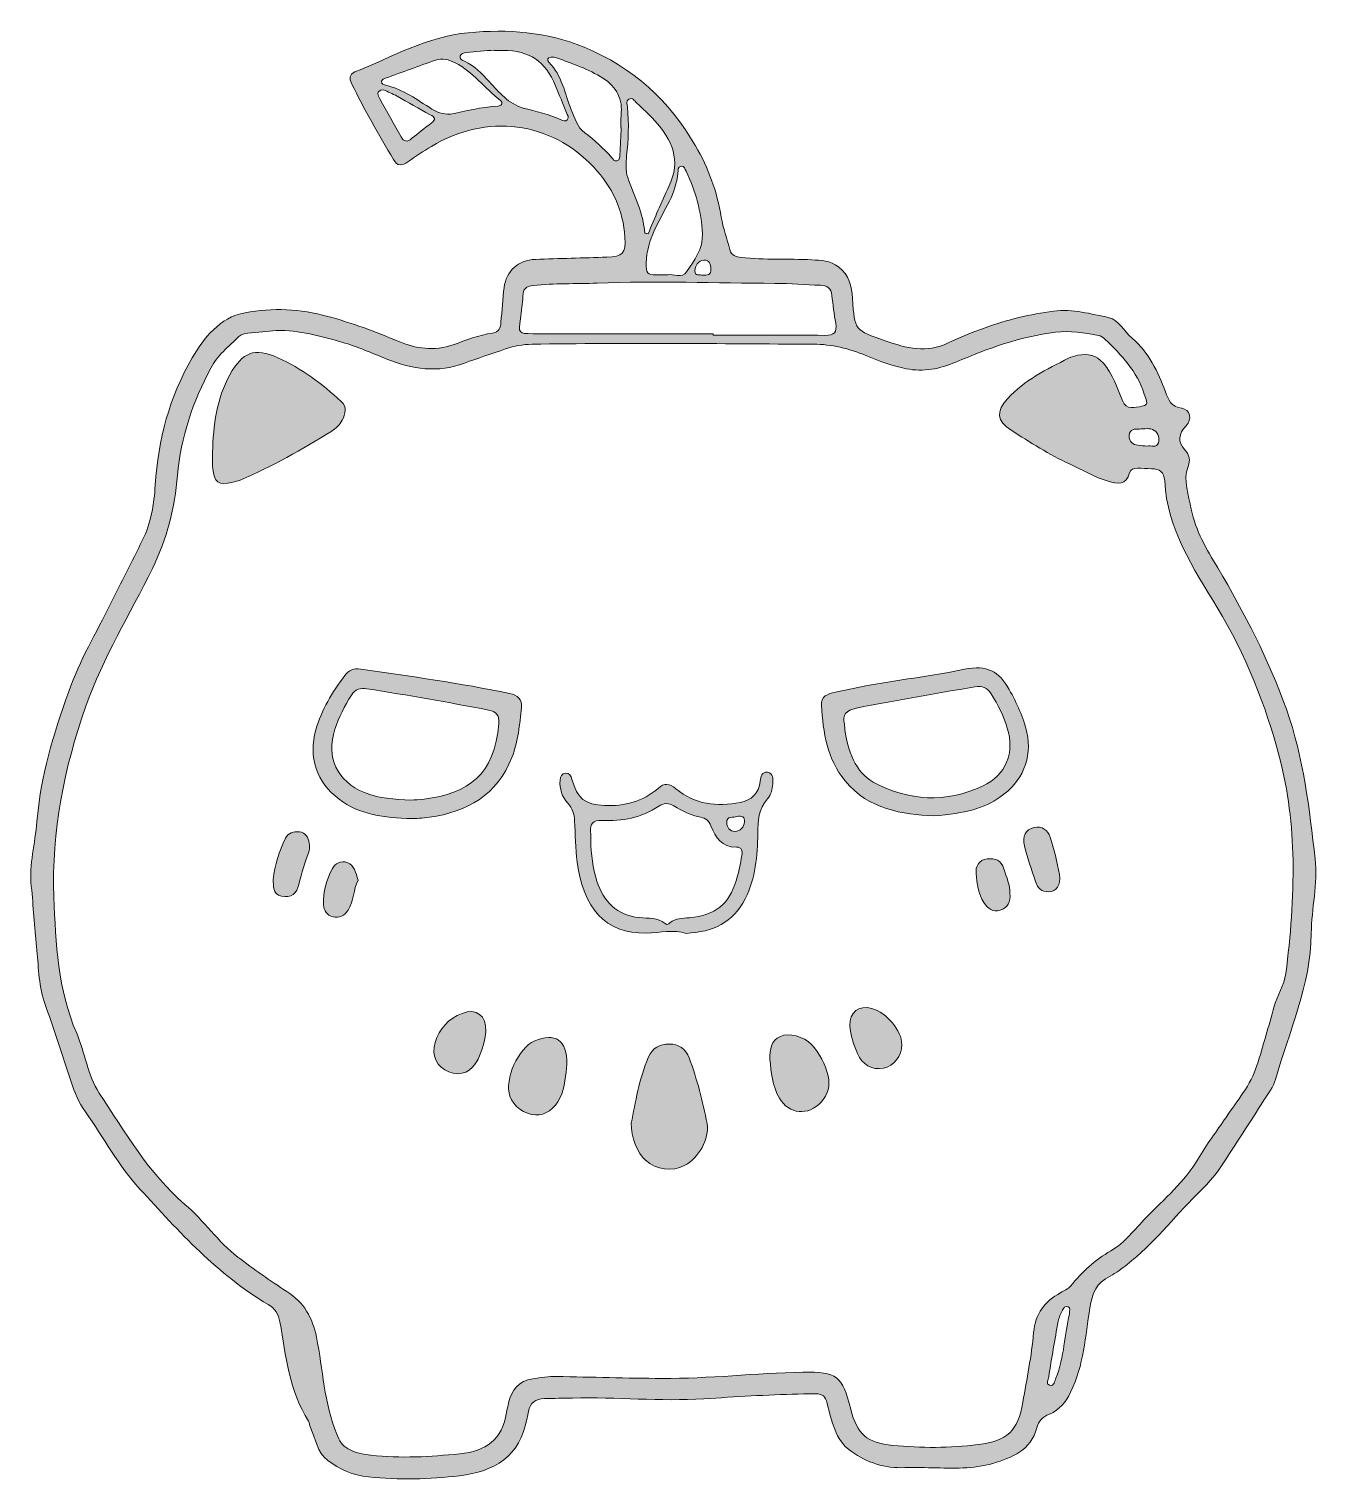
# Model space of a CAD drawing. Extents: x 660 to 1253, y 212 to 880.
import ezdxf

# ---------------------------------------------------------------- set-up
doc = ezdxf.new("R2010")
doc.units = 0
doc.header["$MEASUREMENT"] = 0
doc.layers.add('Layer 1', color=7, linetype='Continuous', lineweight=0)

# ---------------------------------------------------------------- blocks, each defined once
blk = doc.blocks.new('Block_1')
at = {"layer": 'Layer 1', "true_color": 0x000000, "transparency": 33554687}
h = blk.add_hatch(color=18, dxfattribs=at)
h.dxf.hatch_style = 2
edge = h.paths.add_edge_path()
edge.add_spline(control_points=[(969.75, 766.75), (971.7, 766.83), (973.77, 766.75), (973.48, 769.53), (973.28, 771.52), (972.96, 773.88), (970.24, 773.68), (967.47, 773.48), (966.29, 771.09), (966.11, 768.77), (965.91, 766.2), (968.37, 767.09), (969.75, 766.75)], knot_values=[0, 0, 0, 0, 1, 1, 1, 2, 2, 2, 3, 3, 3, 4, 4, 4, 4], degree=3, periodic=0)
edge = h.paths.add_edge_path()
edge.add_spline(control_points=[(1174.01, 688.07), (1175.94, 688.49), (1178.61, 687.14), (1179.4, 689.56), (1180.03, 691.52), (1179.38, 694.06), (1177.49, 695.32), (1175.5, 696.65), (1172.97, 695.98), (1170.67, 695.93), (1168.59, 695.89), (1166.14, 696.18), (1165.97, 692.94), (1165.81, 689.95), (1167.56, 688.82), (1170.16, 688.47), (1171.47, 688.29), (1172.79, 688.19), (1174.01, 688.07)], knot_values=[0, 0, 0, 0, 1, 1, 1, 2, 2, 2, 3, 3, 3, 4, 4, 4, 5, 5, 5, 6, 6, 6, 6], degree=3, periodic=0)
edge = h.paths.add_edge_path()
edge.add_spline(control_points=[(1138.43, 288.66), (1138.4, 290.3), (1139.08, 291.54), (1137.92, 292.05), (1136.53, 292.66), (1135.74, 291.35), (1135.25, 290.41), (1134.41, 288.82), (1133.62, 287.1), (1133.29, 285.35), (1131.73, 276.87), (1130.27, 268.37), (1128.91, 259.85), (1128.7, 258.55), (1127.4, 256.45), (1129.33, 255.91), (1131.43, 255.33), (1131.7, 257.84), (1132.25, 259.22), (1136.13, 268.88), (1136.18, 279.35), (1138.43, 288.66)], knot_values=[0, 0, 0, 0, 1, 1, 1, 2, 2, 2, 3, 3, 3, 4, 4, 4, 5, 5, 5, 6, 6, 6, 7, 7, 7, 7], degree=3, periodic=0)
edge = h.paths.add_edge_path()
edge.add_spline(control_points=[(822.77, 852.06), (818.99, 851.7), (820.31, 849.42), (821.16, 847.84), (824.3, 841.97), (827.64, 836.2), (830.9, 830.39), (832.18, 828.12), (833.7, 827.89), (835.74, 829.58), (838.68, 832.03), (841.68, 834.41), (844.75, 836.69), (847.09, 838.43), (846.42, 839.42), (844.25, 840.6), (839.13, 843.38), (834.12, 846.35), (829.01, 849.15), (826.97, 850.27), (824.8, 851.13), (822.77, 852.06)], knot_values=[0, 0, 0, 0, 1, 1, 1, 2, 2, 2, 3, 3, 3, 4, 4, 4, 5, 5, 5, 6, 6, 6, 7, 7, 7, 7], degree=3, periodic=0)
edge = h.paths.add_edge_path()
edge.add_spline(control_points=[(853.6, 840.82), (860.18, 842.26), (867.78, 844.03), (875.58, 844.6), (877.48, 844.74), (877.89, 846.13), (876.42, 847.28), (869.37, 852.77), (863.97, 860.27), (855.83, 864.45), (852.94, 865.93), (849.9, 866.8), (846.71, 865.68), (839.04, 862.98), (831.41, 860.18), (823.76, 857.4), (823.01, 857.13), (822.02, 856.93), (821.94, 855.96), (821.83, 854.66), (823.01, 854.35), (823.91, 854.13), (831.86, 852.23), (838.29, 847.42), (845.04, 843.21), (847.34, 841.77), (849.78, 840.83), (853.6, 840.82)], knot_values=[0, 0, 0, 0, 1, 1, 1, 2, 2, 2, 3, 3, 3, 4, 4, 4, 5, 5, 5, 6, 6, 6, 7, 7, 7, 8, 8, 8, 9, 9, 9, 9], degree=3, periodic=0)
edge = h.paths.add_edge_path()
edge.add_spline(control_points=[(932.16, 834.72), (932.12, 834.72), (932.09, 834.72), (932.06, 834.73), (932.06, 836.55), (931.86, 838.4), (932.09, 840.2), (933.06, 847.8), (930.11, 853.34), (923.74, 857.42), (917.09, 861.68), (909.63, 864.02), (902.36, 866.81), (901.62, 867.1), (900.72, 867.13), (899.91, 867.07), (898.22, 866.93), (897.82, 865.92), (898.94, 864.77), (904.9, 858.64), (906.19, 850.35), (909.21, 842.87), (910.75, 839.03), (911.91, 834.87), (915.42, 832.26), (919.98, 828.87), (924.14, 825.1), (927.82, 820.79), (928.45, 820.06), (929.1, 819.05), (930.24, 819.38), (931.66, 819.79), (931.51, 821.21), (931.58, 822.29), (931.83, 826.43), (931.97, 830.58), (932.16, 834.72)], knot_values=[0, 0, 0, 0, 1, 1, 1, 2, 2, 2, 3, 3, 3, 4, 4, 4, 5, 5, 5, 6, 6, 6, 7, 7, 7, 8, 8, 8, 9, 9, 9, 10, 10, 10, 11, 11, 11, 12, 12, 12, 12], degree=3, periodic=0)
edge = h.paths.add_edge_path()
edge.add_spline(control_points=[(873.84, 870.18), (873.84, 870.24), (873.83, 870.31), (873.82, 870.37), (869.53, 869.97), (865.23, 869.6), (860.94, 869.15), (859.79, 869.03), (858.36, 868.88), (858.01, 867.63), (857.61, 866.18), (859.08, 865.71), (860.07, 865.25), (864.71, 863.07), (868.11, 859.46), (871.5, 855.78), (876, 850.9), (880.31, 845.57), (887.01, 843.68), (892.91, 842.01), (898.95, 840.89), (904.54, 838.25), (905.41, 837.84), (906.53, 837.42), (907.34, 838.27), (908.38, 839.36), (907.4, 840.43), (907, 841.45), (905.34, 845.62), (903.65, 849.77), (901.95, 853.92), (897.32, 865.2), (889.99, 870.14), (877.83, 870.18), (876.5, 870.18), (875.17, 870.18), (873.84, 870.18)], knot_values=[0, 0, 0, 0, 1, 1, 1, 2, 2, 2, 3, 3, 3, 4, 4, 4, 5, 5, 5, 6, 6, 6, 7, 7, 7, 8, 8, 8, 9, 9, 9, 10, 10, 10, 11, 11, 11, 12, 12, 12, 12], degree=3, periodic=0)
edge = h.paths.add_edge_path()
edge.add_spline(control_points=[(953.63, 766.9), (955.97, 767.5), (960.25, 765.14), (962.26, 768.22), (965.73, 773.53), (969.94, 778.79), (969.58, 785.81), (969.07, 795.93), (966.41, 805.48), (962.02, 814.58), (961.54, 815.58), (961.25, 817.15), (959.83, 816.95), (958.09, 816.7), (958.41, 814.92), (958.27, 813.7), (957.75, 809.18), (956.41, 804.9), (954.38, 800.86), (949.8, 791.77), (943.95, 783.39), (943.7, 772.38), (943.6, 767.79), (944.26, 766.71), (948.29, 766.89), (949.78, 766.95), (951.29, 766.9), (953.63, 766.9)], knot_values=[0, 0, 0, 0, 1, 1, 1, 2, 2, 2, 3, 3, 3, 4, 4, 4, 5, 5, 5, 6, 6, 6, 7, 7, 7, 8, 8, 8, 9, 9, 9, 9], degree=3, periodic=0)
edge = h.paths.add_edge_path()
edge.add_spline(control_points=[(943.04, 786.08), (943.55, 786), (944.05, 785.92), (944.56, 785.85), (947.72, 793.09), (950.62, 800.46), (954.09, 807.55), (959.97, 819.54), (955.59, 829.11), (947.55, 837.93), (944.97, 840.76), (942.13, 843.34), (939.34, 845.97), (938.32, 846.94), (937.39, 848.68), (935.65, 847.7), (934.23, 846.91), (934.97, 845.31), (935.09, 844.04), (935.78, 836.55), (935.45, 829.09), (934.68, 821.62), (934.34, 818.34), (934.08, 815.06), (935.2, 811.75), (938.07, 803.28), (942.44, 795.28), (943.04, 786.08)], knot_values=[0, 0, 0, 0, 1, 1, 1, 2, 2, 2, 3, 3, 3, 4, 4, 4, 5, 5, 5, 6, 6, 6, 7, 7, 7, 8, 8, 8, 9, 9, 9, 9], degree=3, periodic=0)
edge = h.paths.add_edge_path()
edge.add_spline(control_points=[(974.51, 739.8), (974.51, 739.58), (974.51, 739.37), (974.51, 739.15), (991.65, 739.15), (1008.79, 739.29), (1025.92, 739.05), (1030.35, 738.99), (1031.58, 740.48), (1030.88, 744.59), (1030.15, 748.85), (1029.58, 753.15), (1029.15, 757.45), (1028.82, 760.79), (1026.98, 762), (1023.86, 762.11), (1016.88, 762.36), (1009.91, 762.93), (1002.93, 762.97), (975.67, 763.11), (948.4, 764.13), (921.13, 763.09), (911.32, 762.71), (901.5, 763.05), (891.7, 762.04), (888.36, 761.69), (887.03, 760.44), (886.91, 757.13), (886.79, 753.65), (886.28, 750.17), (885.78, 746.72), (884.81, 739.99), (884.77, 739.84), (891.71, 739.83), (919.31, 739.76), (946.91, 739.8), (974.51, 739.8)], knot_values=[0, 0, 0, 0, 1, 1, 1, 2, 2, 2, 3, 3, 3, 4, 4, 4, 5, 5, 5, 6, 6, 6, 7, 7, 7, 8, 8, 8, 9, 9, 9, 10, 10, 10, 11, 11, 11, 12, 12, 12, 12], degree=3, periodic=0)
edge = h.paths.add_edge_path()
edge.add_spline(control_points=[(773.43, 741.34), (769.31, 740.94), (764.84, 740.5), (760.36, 740.08), (758.83, 739.94), (757.36, 739.55), (756.24, 738.49), (751.51, 734.02), (746.34, 729.67), (743.32, 724), (735.14, 708.6), (729.49, 692.18), (728, 674.71), (726.71, 659.63), (723.18, 645.64), (716.41, 631.77), (706.14, 610.73), (693.68, 590.79), (685.84, 568.47), (675.8, 539.9), (669.95, 510.81), (671.1, 480.54), (671.9, 459.25), (672.87, 437.93), (681.59, 417.89), (685.5, 408.89), (686.53, 398.54), (691.94, 390.38), (703.87, 372.42), (714.65, 353.46), (731.4, 339.15), (740.14, 331.68), (746.62, 321.88), (755.8, 314.9), (763.09, 309.35), (770.55, 303.99), (778.27, 299.08), (786.17, 294.05), (790.19, 286.92), (791.96, 278.04), (794.91, 263.13), (795.41, 247.73), (801.28, 233.37), (802.51, 230.36), (803.75, 228.1), (806.51, 226.6), (809.8, 224.81), (813.37, 224.07), (817.03, 223.66), (830.69, 222.15), (844.31, 223.03), (857.92, 224.35), (869.66, 225.49), (877.61, 230.92), (879.34, 243.37), (879.54, 244.85), (880.03, 246.28), (880.37, 247.74), (881.74, 253.82), (884.97, 257.87), (891.55, 258.84), (895.18, 259.38), (898.77, 260.02), (902.46, 259.95), (918.61, 259.63), (934.76, 259.15), (950.91, 259.03), (972.57, 258.87), (994.12, 261.5), (1015.76, 261.9), (1031.48, 262.2), (1033.88, 260.22), (1037.8, 244.94), (1040.78, 233.35), (1045.12, 229.41), (1057.15, 228.23), (1070.27, 226.93), (1083.41, 226.97), (1096.51, 228.62), (1109.9, 230.29), (1114.79, 234.89), (1117.02, 248.07), (1118.82, 258.73), (1121.03, 269.37), (1121.97, 280.11), (1122.75, 288.96), (1127.11, 294.48), (1134.4, 298.5), (1136, 299.38), (1137.79, 300.23), (1138.93, 301.56), (1144.32, 307.89), (1150.27, 313.61), (1157.47, 317.76), (1164.11, 321.59), (1168.49, 327.69), (1173.64, 332.99), (1182.06, 341.68), (1191.61, 349.45), (1197.69, 360.15), (1201.49, 366.84), (1206.3, 372.79), (1210.52, 379.16), (1215.63, 386.89), (1221.88, 394.01), (1224.73, 403.05), (1227.58, 412.08), (1230.17, 421.2), (1232.73, 430.32), (1234.17, 435.45), (1237.32, 439.93), (1238.02, 445.35), (1240.28, 462.66), (1241.64, 479.96), (1241.34, 497.49), (1241.07, 513.58), (1239.15, 529.53), (1235.13, 544.8), (1228.79, 568.93), (1219.57, 592.19), (1206.49, 613.77), (1195.49, 631.94), (1183.42, 649.84), (1182.28, 672.15), (1182.07, 676.26), (1179.88, 677.62), (1176.22, 677.7), (1174.06, 677.75), (1171.9, 677.92), (1169.74, 677.93), (1168.18, 677.94), (1166.64, 677.61), (1166.17, 675.83), (1164.62, 669.99), (1160.47, 670.67), (1156.23, 671.91), (1149.95, 673.74), (1144.36, 677.17), (1138.46, 679.88), (1129.06, 684.2), (1120.37, 689.83), (1111.65, 695.35), (1104.9, 699.62), (1104.71, 704.11), (1110.01, 709.92), (1117.83, 718.47), (1128, 723.45), (1138.09, 728.53), (1139.41, 729.19), (1140.92, 729.55), (1142.38, 729.87), (1146.93, 730.87), (1150.79, 730.02), (1154.06, 726.28), (1158.48, 721.22), (1160.44, 715.05), (1162.81, 709.02), (1164.63, 704.4), (1168.74, 705.87), (1171.84, 706.42), (1175.74, 707.12), (1173.36, 710.05), (1172.8, 712), (1169.74, 722.51), (1162.28, 729.96), (1154.82, 737.36), (1154.03, 738.14), (1152.88, 738.81), (1151.8, 739.01), (1145.26, 740.2), (1138.65, 741.34), (1132, 740.52), (1115.98, 738.54), (1101, 733.05), (1086.23, 726.75), (1078.97, 723.65), (1071.1, 722.16), (1063.32, 723.7), (1056.99, 724.95), (1050.81, 727.28), (1044.83, 729.77), (1037.02, 733), (1029.07, 734.96), (1020.62, 734.99), (977.47, 735.19), (934.32, 735.68), (891.16, 734.96), (886.95, 734.89), (882.9, 734.2), (878.93, 732.8), (872.65, 730.58), (866.29, 728.58), (860.05, 726.25), (847.81, 721.67), (835.99, 723.42), (824.25, 728.17), (817.46, 730.92), (810.7, 733.88), (803.68, 735.91), (793.95, 738.73), (784.09, 741.39), (773.43, 741.34)], knot_values=[0, 0, 0, 0, 1, 1, 1, 2, 2, 2, 3, 3, 3, 4, 4, 4, 5, 5, 5, 6, 6, 6, 7, 7, 7, 8, 8, 8, 9, 9, 9, 10, 10, 10, 11, 11, 11, 12, 12, 12, 13, 13, 13, 14, 14, 14, 15, 15, 15, 16, 16, 16, 17, 17, 17, 18, 18, 18, 19, 19, 19, 20, 20, 20, 21, 21, 21, 22, 22, 22, 23, 23, 23, 24, 24, 24, 25, 25, 25, 26, 26, 26, 27, 27, 27, 28, 28, 28, 29, 29, 29, 30, 30, 30, 31, 31, 31, 32, 32, 32, 33, 33, 33, 34, 34, 34, 35, 35, 35, 36, 36, 36, 37, 37, 37, 38, 38, 38, 39, 39, 39, 40, 40, 40, 41, 41, 41, 42, 42, 42, 43, 43, 43, 44, 44, 44, 45, 45, 45, 46, 46, 46, 47, 47, 47, 48, 48, 48, 49, 49, 49, 50, 50, 50, 51, 51, 51, 52, 52, 52, 53, 53, 53, 54, 54, 54, 55, 55, 55, 56, 56, 56, 57, 57, 57, 58, 58, 58, 59, 59, 59, 60, 60, 60, 61, 61, 61, 62, 62, 62, 63, 63, 63, 64, 64, 64, 65, 65, 65, 66, 66, 66, 67, 67, 67, 67], degree=3, periodic=0)
edge = h.paths.add_edge_path()
edge.add_spline(control_points=[(1075.44, 217.97), (1070.6, 217.97), (1065.77, 218), (1060.94, 217.97), (1051.91, 217.9), (1043.86, 220.99), (1036.86, 226.35), (1032.42, 229.75), (1030.39, 235.02), (1028.84, 240.4), (1025.2, 253.02), (1028.02, 252.17), (1013.63, 251.84), (999.17, 251.51), (984.72, 250.58), (970.27, 249.67), (950.11, 248.39), (929.98, 250.51), (909.82, 250.03), (905.5, 249.93), (901.17, 249.84), (896.84, 249.73), (892.85, 249.64), (890.15, 247.99), (889.53, 243.75), (889.38, 242.77), (889.02, 241.81), (888.85, 240.83), (885.71, 222.96), (873.84, 216.21), (857.77, 214.27), (843.92, 212.6), (829.88, 212.31), (815.87, 213.71), (808.76, 214.42), (802.65, 217.28), (797.12, 221.27), (792.13, 224.86), (791.75, 231.38), (789.14, 236.52), (788.7, 237.39), (788.81, 238.57), (788.3, 239.37), (779.39, 253.3), (777.88, 269.36), (775.11, 285.04), (774.47, 288.63), (772.84, 291.21), (769.78, 293.01), (746.46, 306.72), (728.59, 326.69), (710.62, 346.21), (700.9, 356.77), (694, 369.9), (685.6, 381.7), (682.55, 385.99), (680.57, 390.58), (678.99, 395.53), (675.04, 407.91), (670.85, 420.21), (666.66, 432.51), (663.87, 440.69), (664.08, 449.26), (663.12, 457.67), (662.08, 466.93), (661.65, 476.27), (660.7, 485.54), (659.65, 495.65), (662.5, 505.37), (663.29, 515.29), (664.95, 536.06), (670.96, 555.67), (677.91, 575.19), (682.97, 589.4), (690.57, 602.22), (697.21, 615.57), (702.04, 625.26), (706.92, 634.93), (711.79, 644.61), (715.85, 652.67), (717.2, 661.39), (717.74, 670.23), (719.02, 691.03), (724.34, 710.9), (734.8, 728.69), (740.14, 737.76), (747.25, 747.28), (759.08, 749.48), (771.79, 751.85), (784.48, 751.28), (797.11, 747.79), (808.22, 744.72), (818.95, 740.84), (829.55, 736.33), (837.6, 732.9), (846.1, 731.72), (854.86, 734.75), (860.81, 736.8), (866.72, 739.2), (873.01, 740.11), (876.06, 740.55), (876.61, 742.63), (876.83, 745.1), (877.31, 750.41), (877.66, 755.73), (878.3, 761.02), (879.23, 768.74), (884.96, 773.81), (892.68, 774.04), (903.67, 774.37), (914.65, 774.7), (925.64, 775.07), (932.87, 775.31), (934.28, 776.69), (933.87, 784.15), (933.19, 796.65), (928.02, 807.37), (919.62, 816.39), (899.9, 837.57), (870.09, 841.32), (844.83, 826.02), (841.13, 823.78), (837.52, 821.38), (833.96, 818.92), (831.34, 817.09), (829.26, 816.8), (827.38, 819.95), (820.56, 831.4), (813.93, 842.95), (808.13, 854.97), (807.03, 857.26), (806.94, 859.16), (809.66, 860.27), (826.72, 867.2), (842.99, 876.55), (861.8, 878.32), (880.03, 880.03), (897.78, 878.81), (915.13, 871.66), (937.67, 862.38), (954.46, 846.88), (966.43, 826.2), (972.24, 816.16), (976.36, 805.16), (978.23, 793.46), (979.03, 788.39), (980.89, 783.5), (982.18, 778.5), (982.9, 775.69), (984.89, 775.24), (987.42, 774.93), (998.22, 773.63), (1009.07, 774.45), (1019.87, 773.78), (1024.09, 773.52), (1028.34, 773.58), (1032.15, 770.6), (1037.05, 766.77), (1038.25, 761.65), (1038.61, 756.1), (1039.6, 741.06), (1039.67, 741.48), (1053.65, 736.55), (1063.4, 733.11), (1072.82, 730.78), (1082.6, 735.57), (1088.15, 738.29), (1093.87, 740.5), (1099.68, 742.59), (1109.92, 746.26), (1120.44, 748.8), (1131.17, 750.18), (1139.84, 751.29), (1148.45, 748.93), (1156.78, 747.18), (1160.78, 746.34), (1163.72, 740.87), (1167.35, 737.73), (1175.07, 731.09), (1179.19, 722.29), (1182.63, 713.03), (1183.97, 709.44), (1185.16, 706.11), (1190.11, 705.5), (1194.15, 705.01), (1195.01, 700.38), (1192.13, 697.4), (1188.6, 693.76), (1188.19, 689.95), (1191.54, 686.32), (1193.8, 683.87), (1194.14, 681.75), (1193.02, 678.68), (1190.58, 672.01), (1193.32, 665.59), (1194.54, 659.1), (1196.44, 649.07), (1201.64, 640.65), (1206.74, 632.01), (1218.99, 611.21), (1230.1, 589.97), (1238.29, 567), (1246.3, 544.52), (1248.86, 521.3), (1251.54, 498.08), (1252.84, 486.86), (1249.84, 475.21), (1249.73, 463.75), (1249.5, 440.02), (1239.55, 418.79), (1233.28, 396.61), (1232.32, 393.2), (1229.91, 390.14), (1227.95, 387.06), (1221.51, 376.96), (1214.97, 366.92), (1208.46, 356.86), (1205.26, 351.93), (1201.18, 347.73), (1197.03, 343.66), (1186.23, 333.05), (1177.14, 320.74), (1164.99, 311.49), (1162.48, 309.58), (1160.01, 307.45), (1157.19, 306.13), (1150.87, 303.15), (1148.91, 298.17), (1147.84, 291.53), (1145.73, 278.46), (1145.07, 265.02), (1139.01, 252.76), (1136.75, 248.19), (1133.95, 244.48), (1129.22, 242.66), (1126.1, 241.45), (1124.29, 239.39), (1123.48, 236.32), (1120.72, 225.93), (1112.01, 222.54), (1103.23, 219.96), (1094.23, 217.31), (1084.77, 217.65), (1075.44, 217.97)], knot_values=[0, 0, 0, 0, 1, 1, 1, 2, 2, 2, 3, 3, 3, 4, 4, 4, 5, 5, 5, 6, 6, 6, 7, 7, 7, 8, 8, 8, 9, 9, 9, 10, 10, 10, 11, 11, 11, 12, 12, 12, 13, 13, 13, 14, 14, 14, 15, 15, 15, 16, 16, 16, 17, 17, 17, 18, 18, 18, 19, 19, 19, 20, 20, 20, 21, 21, 21, 22, 22, 22, 23, 23, 23, 24, 24, 24, 25, 25, 25, 26, 26, 26, 27, 27, 27, 28, 28, 28, 29, 29, 29, 30, 30, 30, 31, 31, 31, 32, 32, 32, 33, 33, 33, 34, 34, 34, 35, 35, 35, 36, 36, 36, 37, 37, 37, 38, 38, 38, 39, 39, 39, 40, 40, 40, 41, 41, 41, 42, 42, 42, 43, 43, 43, 44, 44, 44, 45, 45, 45, 46, 46, 46, 47, 47, 47, 48, 48, 48, 49, 49, 49, 50, 50, 50, 51, 51, 51, 52, 52, 52, 53, 53, 53, 54, 54, 54, 55, 55, 55, 56, 56, 56, 57, 57, 57, 58, 58, 58, 59, 59, 59, 60, 60, 60, 61, 61, 61, 62, 62, 62, 63, 63, 63, 64, 64, 64, 65, 65, 65, 66, 66, 66, 67, 67, 67, 68, 68, 68, 69, 69, 69, 70, 70, 70, 71, 71, 71, 72, 72, 72, 73, 73, 73, 74, 74, 74, 75, 75, 75, 76, 76, 76, 77, 77, 77, 78, 78, 78, 79, 79, 79, 80, 80, 80, 81, 81, 81, 81], degree=3, periodic=0)
h = blk.add_hatch(color=18, dxfattribs=at)
h.dxf.hatch_style = 2
edge = h.paths.add_edge_path()
edge.add_spline(control_points=[(744.16, 685.32), (744.4, 697.73), (745.91, 709.81), (752.12, 720.96), (757.91, 731.34), (763.29, 733.59), (774.18, 728.73), (785.07, 723.86), (794.55, 716.82), (803.24, 708.69), (806.17, 705.95), (805.29, 702.98), (803.79, 700.03), (802.71, 697.91), (800.99, 696.29), (799, 695.04), (785.46, 686.51), (771.55, 678.68), (756.77, 672.49), (755.7, 672.04), (754.57, 671.69), (753.44, 671.42), (747.03, 669.89), (744.73, 671.44), (744.19, 677.84), (743.98, 680.31), (744.16, 682.83), (744.16, 685.32)], knot_values=[0, 0, 0, 0, 1, 1, 1, 2, 2, 2, 3, 3, 3, 4, 4, 4, 5, 5, 5, 6, 6, 6, 7, 7, 7, 8, 8, 8, 9, 9, 9, 9], degree=3, periodic=0)
h = blk.add_hatch(color=18, dxfattribs=at)
h.dxf.hatch_style = 2
edge = h.paths.add_edge_path()
edge.add_spline(control_points=[(835.36, 525.14), (837.2, 525.28), (839.36, 525.34), (841.5, 525.62), (861.94, 528.24), (873.95, 536.72), (875.85, 560.47), (876.15, 564.15), (874.88, 565.89), (871.18, 566.61), (852.57, 570.22), (833.91, 573.46), (815.19, 576.44), (811.97, 576.95), (809.81, 576.2), (808.01, 573.45), (804.8, 568.54), (802.24, 563.35), (800.41, 557.8), (796.16, 544.98), (801.47, 533.76), (814.01, 528.63), (820.78, 525.85), (827.92, 525.58), (835.36, 525.14)], knot_values=[0, 0, 0, 0, 1, 1, 1, 2, 2, 2, 3, 3, 3, 4, 4, 4, 5, 5, 5, 6, 6, 6, 7, 7, 7, 8, 8, 8, 8], degree=3, periodic=0)
edge = h.paths.add_edge_path()
edge.add_spline(control_points=[(835.71, 516.66), (823.03, 517.04), (811.9, 518.45), (802.32, 525.59), (792.06, 533.24), (788.12, 545.18), (791.64, 557.47), (794.31, 566.77), (799.18, 574.82), (804.93, 582.46), (806.83, 584.98), (809.17, 585.93), (812.31, 585.46), (835.19, 582.05), (858.14, 579.06), (880.79, 574.23), (884.42, 573.46), (886.77, 571.53), (886.33, 567.8), (885.43, 560.05), (884.76, 552.24), (881.88, 544.83), (875.14, 527.47), (861.35, 519.86), (843.95, 517.26), (840.83, 516.79), (837.64, 516.79), (835.71, 516.66)], knot_values=[0, 0, 0, 0, 1, 1, 1, 2, 2, 2, 3, 3, 3, 4, 4, 4, 5, 5, 5, 6, 6, 6, 7, 7, 7, 8, 8, 8, 9, 9, 9, 9], degree=3, periodic=0)
h = blk.add_hatch(color=18, dxfattribs=at)
h.dxf.hatch_style = 2
edge = h.paths.add_edge_path()
edge.add_spline(control_points=[(1034.87, 560.08), (1036.07, 547.38), (1040.39, 537.78), (1048.19, 533.51), (1064.49, 524.56), (1081.6, 523.81), (1098.46, 531.59), (1109.38, 536.64), (1113.34, 547.1), (1109.86, 558.34), (1108.13, 563.92), (1105.57, 569.13), (1102.43, 574.08), (1100.56, 577.03), (1098.4, 577.93), (1094.93, 577.32), (1076.76, 574.15), (1058.55, 571.2), (1040.47, 567.5), (1035.62, 566.51), (1033.78, 564.38), (1034.87, 560.08)], knot_values=[0, 0, 0, 0, 1, 1, 1, 2, 2, 2, 3, 3, 3, 4, 4, 4, 5, 5, 5, 6, 6, 6, 7, 7, 7, 7], degree=3, periodic=0)
edge = h.paths.add_edge_path()
edge.add_spline(control_points=[(1075.89, 517.94), (1061.68, 518.71), (1046.21, 520.62), (1035.18, 534.06), (1026.93, 544.11), (1025.11, 556.3), (1024.29, 568.71), (1024.01, 572.98), (1027.18, 574.07), (1030.73, 574.88), (1050.38, 579.37), (1070.47, 581.44), (1090.18, 585.37), (1100.43, 587.42), (1106.05, 584.59), (1110.74, 576.1), (1114.22, 569.77), (1117.27, 563.36), (1118.84, 556.32), (1121.46, 544.57), (1116.82, 533.57), (1106.46, 526.46), (1099.23, 521.5), (1090.86, 519.07), (1075.89, 517.94)], knot_values=[0, 0, 0, 0, 1, 1, 1, 2, 2, 2, 3, 3, 3, 4, 4, 4, 5, 5, 5, 6, 6, 6, 7, 7, 7, 8, 8, 8, 8], degree=3, periodic=0)
h = blk.add_hatch(color=18, dxfattribs=at)
h.dxf.hatch_style = 2
edge = h.paths.add_edge_path()
edge.add_spline(control_points=[(985.32, 517.71), (984.1, 516.73), (980.51, 518.44), (980.74, 514.67), (980.86, 512.66), (982.09, 510.74), (984.47, 510.77), (987.17, 510.81), (988.6, 512.65), (988.91, 515.19), (989.18, 517.42), (987.81, 518.06), (985.32, 517.71)], knot_values=[0, 0, 0, 0, 1, 1, 1, 2, 2, 2, 3, 3, 3, 4, 4, 4, 4], degree=3, periodic=0)
edge = h.paths.add_edge_path()
edge.add_spline(control_points=[(918.13, 506.59), (918.34, 500.23), (919.1, 493.97), (921.02, 487.89), (924.06, 478.29), (930.24, 472.28), (940.53, 471.09), (944.6, 470.62), (948.96, 471.42), (952.42, 468.33), (953.25, 467.59), (953.93, 468.11), (954.59, 468.67), (957.2, 470.89), (960.43, 470.77), (963.58, 471.06), (975.46, 472.14), (981.74, 477.11), (985.21, 488.47), (986.32, 492.11), (986.97, 495.9), (987.72, 499.65), (988.11, 501.66), (987.68, 503.58), (985.17, 503.54), (978.38, 503.43), (975.53, 507.92), (973.49, 513.31), (972.63, 515.6), (971.08, 516.83), (968.81, 517.29), (964.33, 518.18), (960.3, 520.16), (956.45, 522.49), (953.99, 523.97), (951.72, 523.88), (949.44, 522.35), (941.5, 517.04), (932.62, 515.37), (923.29, 515.85), (919.2, 516.06), (917.89, 514.28), (918.12, 510.58), (918.2, 509.26), (918.13, 507.92), (918.13, 506.59)], knot_values=[0, 0, 0, 0, 1, 1, 1, 2, 2, 2, 3, 3, 3, 4, 4, 4, 5, 5, 5, 6, 6, 6, 7, 7, 7, 8, 8, 8, 9, 9, 9, 10, 10, 10, 11, 11, 11, 12, 12, 12, 13, 13, 13, 14, 14, 14, 15, 15, 15, 15], degree=3, periodic=0)
edge = h.paths.add_edge_path()
edge.add_spline(control_points=[(962.09, 463.86), (956.51, 465.73), (950.14, 464.14), (943.73, 463.99), (924.71, 463.54), (914.64, 475.72), (911.95, 496.68), (911.15, 502.94), (911.03, 509.3), (910.76, 515.62), (910.63, 518.76), (909.74, 521.37), (907.58, 523.75), (904.9, 526.69), (903.78, 530.36), (904.03, 534.36), (904.14, 535.98), (904.86, 537.38), (906.62, 537.57), (908.52, 537.77), (909.04, 536.31), (909.5, 534.77), (912.13, 525.83), (915.36, 523.11), (924.53, 522.69), (933.65, 522.28), (942.09, 524.48), (949.14, 530.56), (952.11, 533.13), (954.31, 533), (957.33, 530.42), (965.96, 523.04), (976.26, 522.08), (986.91, 524.13), (991.99, 525.11), (995.57, 528.19), (996.2, 533.86), (996.42, 535.82), (996.89, 538.39), (999.51, 538), (1002.32, 537.59), (1002.03, 534.88), (1001.92, 532.73), (1001.78, 530.19), (1001.14, 527.61), (999.47, 525.75), (995.3, 521.12), (995.07, 515.55), (995.01, 509.84), (994.89, 499.47), (994.06, 489.36), (989.23, 479.76), (983.67, 468.71), (974.48, 464.58), (962.09, 463.86)], knot_values=[0, 0, 0, 0, 1, 1, 1, 2, 2, 2, 3, 3, 3, 4, 4, 4, 5, 5, 5, 6, 6, 6, 7, 7, 7, 8, 8, 8, 9, 9, 9, 10, 10, 10, 11, 11, 11, 12, 12, 12, 13, 13, 13, 14, 14, 14, 15, 15, 15, 16, 16, 16, 17, 17, 17, 18, 18, 18, 18], degree=3, periodic=0)
h = blk.add_hatch(color=18, dxfattribs=at)
h.dxf.hatch_style = 2
edge = h.paths.add_edge_path()
edge.add_spline(control_points=[(771.97, 488.71), (772.71, 495.32), (774.85, 501.59), (777.69, 507.59), (778.86, 510.07), (781.51, 510.87), (784.07, 510.57), (786.92, 510.23), (788.19, 507.98), (788.63, 505.35), (788.81, 504.23), (788.87, 502.96), (788.53, 501.91), (786.83, 496.75), (785.08, 491.63), (783.85, 486.32), (782.94, 482.39), (780.31, 479.9), (775.79, 481), (771.57, 482.03), (772.34, 485.62), (771.97, 488.71)], knot_values=[0, 0, 0, 0, 1, 1, 1, 2, 2, 2, 3, 3, 3, 4, 4, 4, 5, 5, 5, 6, 6, 6, 7, 7, 7, 7], degree=3, periodic=0)
h = blk.add_hatch(color=18, dxfattribs=at)
h.dxf.hatch_style = 2
edge = h.paths.add_edge_path()
edge.add_spline(control_points=[(1128.92, 483.02), (1125.58, 482.87), (1123.86, 484.59), (1122.87, 487.69), (1121.11, 493.17), (1119.05, 498.54), (1117.77, 504.18), (1116.8, 508.44), (1118.11, 511.67), (1122.21, 512.61), (1125.77, 513.43), (1128.54, 511.3), (1129.55, 508.19), (1131.37, 502.55), (1132.8, 496.73), (1133.83, 490.89), (1134.69, 486.04), (1132.48, 483.05), (1128.92, 483.02)], knot_values=[0, 0, 0, 0, 1, 1, 1, 2, 2, 2, 3, 3, 3, 4, 4, 4, 5, 5, 5, 6, 6, 6, 6], degree=3, periodic=0)
h = blk.add_hatch(color=18, dxfattribs=at)
h.dxf.hatch_style = 2
edge = h.paths.add_edge_path()
edge.add_spline(control_points=[(811.08, 488.37), (808.88, 484.07), (809.17, 478.78), (806.46, 474.46), (804.91, 471.99), (802.4, 470.94), (799.55, 471.5), (796.71, 472.06), (795.36, 474.46), (795.17, 476.99), (794.73, 482.93), (796.62, 488.52), (799.25, 493.68), (800.43, 496.01), (803.38, 497.51), (806.14, 496.45), (809.43, 495.18), (810.03, 491.76), (811.08, 488.37)], knot_values=[0, 0, 0, 0, 1, 1, 1, 2, 2, 2, 3, 3, 3, 4, 4, 4, 5, 5, 5, 6, 6, 6, 6], degree=3, periodic=0)
h = blk.add_hatch(color=18, dxfattribs=at)
h.dxf.hatch_style = 2
edge = h.paths.add_edge_path()
edge.add_spline(control_points=[(1111.02, 482.32), (1111.56, 478.26), (1110, 475.68), (1106.56, 474.56), (1103.19, 473.46), (1100.83, 475.24), (1099.09, 478), (1096.52, 482.08), (1095.9, 486.79), (1095.49, 491.37), (1095.21, 494.59), (1096.55, 497.65), (1100.66, 498.11), (1104.42, 498.53), (1106.99, 497.56), (1108.29, 493.52), (1109.53, 489.71), (1111.14, 486.04), (1111.02, 482.32)], knot_values=[0, 0, 0, 0, 1, 1, 1, 2, 2, 2, 3, 3, 3, 4, 4, 4, 5, 5, 5, 6, 6, 6, 6], degree=3, periodic=0)
h = blk.add_hatch(color=18, dxfattribs=at)
h.dxf.hatch_style = 2
edge = h.paths.add_edge_path()
edge.add_spline(control_points=[(869.83, 418.89), (869.47, 414.36), (868.26, 410.03), (866.31, 405.98), (863.46, 400.02), (858.46, 397.96), (852.81, 400.11), (847.54, 402.11), (844.65, 407.75), (846.51, 413.6), (848.51, 419.89), (852.66, 424.67), (858.93, 427.05), (865.56, 429.58), (870.21, 425.95), (869.83, 418.89)], knot_values=[0, 0, 0, 0, 1, 1, 1, 2, 2, 2, 3, 3, 3, 4, 4, 4, 5, 5, 5, 5], degree=3, periodic=0)
h = blk.add_hatch(color=18, dxfattribs=at)
h.dxf.hatch_style = 2
edge = h.paths.add_edge_path()
edge.add_spline(control_points=[(1061.31, 412.69), (1061.28, 407.32), (1057.75, 402.79), (1052.83, 401.81), (1047.75, 400.79), (1042.99, 403.43), (1040.96, 408.54), (1039.31, 412.7), (1037.56, 416.86), (1037.38, 421.43), (1037.12, 427.55), (1041.55, 430.98), (1047.48, 429.31), (1054.35, 427.38), (1061.34, 418.98), (1061.31, 412.69)], knot_values=[0, 0, 0, 0, 1, 1, 1, 2, 2, 2, 3, 3, 3, 4, 4, 4, 5, 5, 5, 5], degree=3, periodic=0)
h = blk.add_hatch(color=18, dxfattribs=at)
h.dxf.hatch_style = 2
edge = h.paths.add_edge_path()
edge.add_spline(control_points=[(907.2, 403.64), (906.63, 398.94), (906.4, 393.27), (903.98, 388.03), (901.73, 383.13), (897.24, 380.06), (892.8, 380.3), (887.61, 380.59), (882.58, 384.25), (880.98, 388.91), (878.3, 396.73), (884.73, 411.1), (892.38, 414.39), (901.74, 418.42), (907.37, 414.68), (907.2, 403.64)], knot_values=[0, 0, 0, 0, 1, 1, 1, 2, 2, 2, 3, 3, 3, 4, 4, 4, 5, 5, 5, 5], degree=3, periodic=0)
h = blk.add_hatch(color=18, dxfattribs=at)
h.dxf.hatch_style = 2
edge = h.paths.add_edge_path()
edge.add_spline(control_points=[(1000.58, 405.77), (1000.67, 410.5), (1000.96, 414.52), (1005.47, 416.47), (1009.35, 418.15), (1016.28, 416.5), (1019.71, 412.7), (1023.44, 408.58), (1026.12, 403.76), (1027.42, 398.31), (1028.5, 393.77), (1027.23, 389.7), (1024.17, 386.24), (1018.4, 379.71), (1009.33, 380.58), (1004.95, 388.07), (1001.65, 393.72), (1001.27, 400.1), (1000.58, 405.77)], knot_values=[0, 0, 0, 0, 1, 1, 1, 2, 2, 2, 3, 3, 3, 4, 4, 4, 5, 5, 5, 6, 6, 6, 6], degree=3, periodic=0)
h = blk.add_hatch(color=18, dxfattribs=at)
h.dxf.hatch_style = 2
edge = h.paths.add_edge_path()
edge.add_spline(control_points=[(936.8, 376.54), (938.72, 385.94), (940.34, 396.82), (944.74, 406.99), (946.55, 411.16), (949.84, 412.94), (954.25, 412.92), (958.77, 412.91), (961.88, 410.73), (963.44, 406.56), (967.11, 396.73), (969.76, 386.58), (971.67, 376.29), (972.94, 369.45), (967.67, 360.32), (961.48, 357.12), (955.57, 354.06), (948.48, 354.98), (943.34, 359.47), (939.74, 362.61), (936.59, 370.13), (936.8, 376.54)], knot_values=[0, 0, 0, 0, 1, 1, 1, 2, 2, 2, 3, 3, 3, 4, 4, 4, 5, 5, 5, 6, 6, 6, 7, 7, 7, 7], degree=3, periodic=0)
at = {"layer": 'Layer 1'}
for points, knots in [([(1075.44, 217.97), (1070.6, 217.97), (1065.77, 218), (1060.94, 217.97), (1051.91, 217.9), (1043.86, 220.99), (1036.86, 226.35), (1032.42, 229.75), (1030.39, 235.02), (1028.84, 240.4), (1025.2, 253.02), (1028.02, 252.17), (1013.63, 251.84), (999.17, 251.51), (984.72, 250.58), (970.27, 249.67), (950.11, 248.39), (929.98, 250.51), (909.82, 250.03), (905.5, 249.93), (901.17, 249.84), (896.84, 249.73), (892.85, 249.64), (890.15, 247.99), (889.53, 243.75), (889.38, 242.77), (889.02, 241.81), (888.85, 240.83), (885.71, 222.96), (873.84, 216.21), (857.77, 214.27), (843.92, 212.6), (829.88, 212.31), (815.87, 213.71), (808.76, 214.42), (802.65, 217.28), (797.12, 221.27), (792.13, 224.86), (791.75, 231.38), (789.14, 236.52), (788.7, 237.39), (788.81, 238.57), (788.3, 239.37), (779.39, 253.3), (777.88, 269.36), (775.11, 285.04), (774.47, 288.63), (772.84, 291.21), (769.78, 293.01), (746.46, 306.72), (728.59, 326.69), (710.62, 346.21), (700.9, 356.77), (694, 369.9), (685.6, 381.7), (682.55, 385.99), (680.57, 390.58), (678.99, 395.53), (675.04, 407.91), (670.85, 420.21), (666.66, 432.51), (663.87, 440.69), (664.08, 449.26), (663.12, 457.67), (662.08, 466.93), (661.65, 476.27), (660.7, 485.54), (659.65, 495.65), (662.5, 505.37), (663.29, 515.29), (664.95, 536.06), (670.96, 555.67), (677.91, 575.19), (682.97, 589.4), (690.57, 602.22), (697.21, 615.57), (702.04, 625.26), (706.92, 634.93), (711.79, 644.61), (715.85, 652.67), (717.2, 661.39), (717.74, 670.23), (719.02, 691.03), (724.34, 710.9), (734.8, 728.69), (740.14, 737.76), (747.25, 747.28), (759.08, 749.48), (771.79, 751.85), (784.48, 751.28), (797.11, 747.79), (808.22, 744.72), (818.95, 740.84), (829.55, 736.33), (837.6, 732.9), (846.1, 731.72), (854.86, 734.75), (860.81, 736.8), (866.72, 739.2), (873.01, 740.11), (876.06, 740.55), (876.61, 742.63), (876.83, 745.1), (877.31, 750.41), (877.66, 755.73), (878.3, 761.02), (879.23, 768.74), (884.96, 773.81), (892.68, 774.04), (903.67, 774.37), (914.65, 774.7), (925.64, 775.07), (932.87, 775.31), (934.28, 776.69), (933.87, 784.15), (933.19, 796.65), (928.02, 807.37), (919.62, 816.39), (899.9, 837.57), (870.09, 841.32), (844.83, 826.02), (841.13, 823.78), (837.52, 821.38), (833.96, 818.92), (831.34, 817.09), (829.26, 816.8), (827.38, 819.95), (820.56, 831.4), (813.93, 842.95), (808.13, 854.97), (807.03, 857.26), (806.94, 859.16), (809.66, 860.27), (826.72, 867.2), (842.99, 876.55), (861.8, 878.32), (880.03, 880.03), (897.78, 878.81), (915.13, 871.66), (937.67, 862.38), (954.46, 846.88), (966.43, 826.2), (972.24, 816.16), (976.36, 805.16), (978.23, 793.46), (979.03, 788.39), (980.89, 783.5), (982.18, 778.5), (982.9, 775.69), (984.89, 775.24), (987.42, 774.93), (998.22, 773.63), (1009.07, 774.45), (1019.87, 773.78), (1024.09, 773.52), (1028.34, 773.58), (1032.15, 770.6), (1037.05, 766.77), (1038.25, 761.65), (1038.61, 756.1), (1039.6, 741.06), (1039.67, 741.48), (1053.65, 736.55), (1063.4, 733.11), (1072.82, 730.78), (1082.6, 735.57), (1088.15, 738.29), (1093.87, 740.5), (1099.68, 742.59), (1109.92, 746.26), (1120.44, 748.8), (1131.17, 750.18), (1139.84, 751.29), (1148.45, 748.93), (1156.78, 747.18), (1160.78, 746.34), (1163.72, 740.87), (1167.35, 737.73), (1175.07, 731.09), (1179.19, 722.29), (1182.63, 713.03), (1183.97, 709.44), (1185.16, 706.11), (1190.11, 705.5), (1194.15, 705.01), (1195.01, 700.38), (1192.13, 697.4), (1188.6, 693.76), (1188.19, 689.95), (1191.54, 686.32), (1193.8, 683.87), (1194.14, 681.75), (1193.02, 678.68), (1190.58, 672.01), (1193.32, 665.59), (1194.54, 659.1), (1196.44, 649.07), (1201.64, 640.65), (1206.74, 632.01), (1218.99, 611.21), (1230.1, 589.97), (1238.29, 567), (1246.3, 544.52), (1248.86, 521.3), (1251.54, 498.08), (1252.84, 486.86), (1249.84, 475.21), (1249.73, 463.75), (1249.5, 440.02), (1239.55, 418.79), (1233.28, 396.61), (1232.32, 393.2), (1229.91, 390.14), (1227.95, 387.06), (1221.51, 376.96), (1214.97, 366.92), (1208.46, 356.86), (1205.26, 351.93), (1201.18, 347.73), (1197.03, 343.66), (1186.23, 333.05), (1177.14, 320.74), (1164.99, 311.49), (1162.48, 309.58), (1160.01, 307.45), (1157.19, 306.13), (1150.87, 303.15), (1148.91, 298.17), (1147.84, 291.53), (1145.73, 278.46), (1145.07, 265.02), (1139.01, 252.76), (1136.75, 248.19), (1133.95, 244.48), (1129.22, 242.66), (1126.1, 241.45), (1124.29, 239.39), (1123.48, 236.32), (1120.72, 225.93), (1112.01, 222.54), (1103.23, 219.96), (1094.23, 217.31), (1084.77, 217.65), (1075.44, 217.97)], [0, 0, 0, 0, 1, 1, 1, 2, 2, 2, 3, 3, 3, 4, 4, 4, 5, 5, 5, 6, 6, 6, 7, 7, 7, 8, 8, 8, 9, 9, 9, 10, 10, 10, 11, 11, 11, 12, 12, 12, 13, 13, 13, 14, 14, 14, 15, 15, 15, 16, 16, 16, 17, 17, 17, 18, 18, 18, 19, 19, 19, 20, 20, 20, 21, 21, 21, 22, 22, 22, 23, 23, 23, 24, 24, 24, 25, 25, 25, 26, 26, 26, 27, 27, 27, 28, 28, 28, 29, 29, 29, 30, 30, 30, 31, 31, 31, 32, 32, 32, 33, 33, 33, 34, 34, 34, 35, 35, 35, 36, 36, 36, 37, 37, 37, 38, 38, 38, 39, 39, 39, 40, 40, 40, 41, 41, 41, 42, 42, 42, 43, 43, 43, 44, 44, 44, 45, 45, 45, 46, 46, 46, 47, 47, 47, 48, 48, 48, 49, 49, 49, 50, 50, 50, 51, 51, 51, 52, 52, 52, 53, 53, 53, 54, 54, 54, 55, 55, 55, 56, 56, 56, 57, 57, 57, 58, 58, 58, 59, 59, 59, 60, 60, 60, 61, 61, 61, 62, 62, 62, 63, 63, 63, 64, 64, 64, 65, 65, 65, 66, 66, 66, 67, 67, 67, 68, 68, 68, 69, 69, 69, 70, 70, 70, 71, 71, 71, 72, 72, 72, 73, 73, 73, 74, 74, 74, 75, 75, 75, 76, 76, 76, 77, 77, 77, 78, 78, 78, 79, 79, 79, 80, 80, 80, 81, 81, 81, 81]), ([(873.84, 870.18), (873.84, 870.24), (873.83, 870.31), (873.82, 870.37), (869.53, 869.97), (865.23, 869.6), (860.94, 869.15), (859.79, 869.03), (858.36, 868.88), (858.01, 867.63), (857.61, 866.18), (859.08, 865.71), (860.07, 865.25), (864.71, 863.07), (868.11, 859.46), (871.5, 855.78), (876, 850.9), (880.31, 845.57), (887.01, 843.68), (892.91, 842.01), (898.95, 840.89), (904.54, 838.25), (905.41, 837.84), (906.53, 837.42), (907.34, 838.27), (908.38, 839.36), (907.4, 840.43), (907, 841.45), (905.34, 845.62), (903.65, 849.77), (901.95, 853.92), (897.32, 865.2), (889.99, 870.14), (877.83, 870.18), (876.5, 870.18), (875.17, 870.18), (873.84, 870.18)], [0, 0, 0, 0, 1, 1, 1, 2, 2, 2, 3, 3, 3, 4, 4, 4, 5, 5, 5, 6, 6, 6, 7, 7, 7, 8, 8, 8, 9, 9, 9, 10, 10, 10, 11, 11, 11, 12, 12, 12, 12]), ([(853.6, 840.82), (860.18, 842.26), (867.78, 844.03), (875.58, 844.6), (877.48, 844.74), (877.89, 846.13), (876.42, 847.28), (869.37, 852.77), (863.97, 860.27), (855.83, 864.45), (852.94, 865.93), (849.9, 866.8), (846.71, 865.68), (839.04, 862.98), (831.41, 860.18), (823.76, 857.4), (823.01, 857.13), (822.02, 856.93), (821.94, 855.96), (821.83, 854.66), (823.01, 854.35), (823.91, 854.13), (831.86, 852.23), (838.29, 847.42), (845.04, 843.21), (847.34, 841.77), (849.78, 840.83), (853.6, 840.82)], [0, 0, 0, 0, 1, 1, 1, 2, 2, 2, 3, 3, 3, 4, 4, 4, 5, 5, 5, 6, 6, 6, 7, 7, 7, 8, 8, 8, 9, 9, 9, 9]), ([(932.16, 834.72), (932.12, 834.72), (932.09, 834.72), (932.06, 834.73), (932.06, 836.55), (931.86, 838.4), (932.09, 840.2), (933.06, 847.8), (930.11, 853.34), (923.74, 857.42), (917.09, 861.68), (909.63, 864.02), (902.36, 866.81), (901.62, 867.1), (900.72, 867.13), (899.91, 867.07), (898.22, 866.93), (897.82, 865.92), (898.94, 864.77), (904.9, 858.64), (906.19, 850.35), (909.21, 842.87), (910.75, 839.03), (911.91, 834.87), (915.42, 832.26), (919.98, 828.87), (924.14, 825.1), (927.82, 820.79), (928.45, 820.06), (929.1, 819.05), (930.24, 819.38), (931.66, 819.79), (931.51, 821.21), (931.58, 822.29), (931.83, 826.43), (931.97, 830.58), (932.16, 834.72)], [0, 0, 0, 0, 1, 1, 1, 2, 2, 2, 3, 3, 3, 4, 4, 4, 5, 5, 5, 6, 6, 6, 7, 7, 7, 8, 8, 8, 9, 9, 9, 10, 10, 10, 11, 11, 11, 12, 12, 12, 12]), ([(822.77, 852.06), (818.99, 851.7), (820.31, 849.42), (821.16, 847.84), (824.3, 841.97), (827.64, 836.2), (830.9, 830.39), (832.18, 828.12), (833.7, 827.89), (835.74, 829.58), (838.68, 832.03), (841.68, 834.41), (844.75, 836.69), (847.09, 838.43), (846.42, 839.42), (844.25, 840.6), (839.13, 843.38), (834.12, 846.35), (829.01, 849.15), (826.97, 850.27), (824.8, 851.13), (822.77, 852.06)], [0, 0, 0, 0, 1, 1, 1, 2, 2, 2, 3, 3, 3, 4, 4, 4, 5, 5, 5, 6, 6, 6, 7, 7, 7, 7]), ([(943.04, 786.08), (943.55, 786), (944.05, 785.92), (944.56, 785.85), (947.72, 793.09), (950.62, 800.46), (954.09, 807.55), (959.97, 819.54), (955.59, 829.11), (947.55, 837.93), (944.97, 840.76), (942.13, 843.34), (939.34, 845.97), (938.32, 846.94), (937.39, 848.68), (935.65, 847.7), (934.23, 846.91), (934.97, 845.31), (935.09, 844.04), (935.78, 836.55), (935.45, 829.09), (934.68, 821.62), (934.34, 818.34), (934.08, 815.06), (935.2, 811.75), (938.07, 803.28), (942.44, 795.28), (943.04, 786.08)], [0, 0, 0, 0, 1, 1, 1, 2, 2, 2, 3, 3, 3, 4, 4, 4, 5, 5, 5, 6, 6, 6, 7, 7, 7, 8, 8, 8, 9, 9, 9, 9]), ([(953.63, 766.9), (955.97, 767.5), (960.25, 765.14), (962.26, 768.22), (965.73, 773.53), (969.94, 778.79), (969.58, 785.81), (969.07, 795.93), (966.41, 805.48), (962.02, 814.58), (961.54, 815.58), (961.25, 817.15), (959.83, 816.95), (958.09, 816.7), (958.41, 814.92), (958.27, 813.7), (957.75, 809.18), (956.41, 804.9), (954.38, 800.86), (949.8, 791.77), (943.95, 783.39), (943.7, 772.38), (943.6, 767.79), (944.26, 766.71), (948.29, 766.89), (949.78, 766.95), (951.29, 766.9), (953.63, 766.9)], [0, 0, 0, 0, 1, 1, 1, 2, 2, 2, 3, 3, 3, 4, 4, 4, 5, 5, 5, 6, 6, 6, 7, 7, 7, 8, 8, 8, 9, 9, 9, 9]), ([(969.75, 766.75), (971.7, 766.83), (973.77, 766.75), (973.48, 769.53), (973.28, 771.52), (972.96, 773.88), (970.24, 773.68), (967.47, 773.48), (966.29, 771.09), (966.11, 768.77), (965.91, 766.2), (968.37, 767.09), (969.75, 766.75)], [0, 0, 0, 0, 1, 1, 1, 2, 2, 2, 3, 3, 3, 4, 4, 4, 4]), ([(974.51, 739.8), (974.51, 739.58), (974.51, 739.37), (974.51, 739.15), (991.65, 739.15), (1008.79, 739.29), (1025.92, 739.05), (1030.35, 738.99), (1031.58, 740.48), (1030.88, 744.59), (1030.15, 748.85), (1029.58, 753.15), (1029.15, 757.45), (1028.82, 760.79), (1026.98, 762), (1023.86, 762.11), (1016.88, 762.36), (1009.91, 762.93), (1002.93, 762.97), (975.67, 763.11), (948.4, 764.13), (921.13, 763.09), (911.32, 762.71), (901.5, 763.05), (891.7, 762.04), (888.36, 761.69), (887.03, 760.44), (886.91, 757.13), (886.79, 753.65), (886.28, 750.17), (885.78, 746.72), (884.81, 739.99), (884.77, 739.84), (891.71, 739.83), (919.31, 739.76), (946.91, 739.8), (974.51, 739.8)], [0, 0, 0, 0, 1, 1, 1, 2, 2, 2, 3, 3, 3, 4, 4, 4, 5, 5, 5, 6, 6, 6, 7, 7, 7, 8, 8, 8, 9, 9, 9, 10, 10, 10, 11, 11, 11, 12, 12, 12, 12]), ([(773.43, 741.34), (769.31, 740.94), (764.84, 740.5), (760.36, 740.08), (758.83, 739.94), (757.36, 739.55), (756.24, 738.49), (751.51, 734.02), (746.34, 729.67), (743.32, 724), (735.14, 708.6), (729.49, 692.18), (728, 674.71), (726.71, 659.63), (723.18, 645.64), (716.41, 631.77), (706.14, 610.73), (693.68, 590.79), (685.84, 568.47), (675.8, 539.9), (669.95, 510.81), (671.1, 480.54), (671.9, 459.25), (672.87, 437.93), (681.59, 417.89), (685.5, 408.89), (686.53, 398.54), (691.94, 390.38), (703.87, 372.42), (714.65, 353.46), (731.4, 339.15), (740.14, 331.68), (746.62, 321.88), (755.8, 314.9), (763.09, 309.35), (770.55, 303.99), (778.27, 299.08), (786.17, 294.05), (790.19, 286.92), (791.96, 278.04), (794.91, 263.13), (795.41, 247.73), (801.28, 233.37), (802.51, 230.36), (803.75, 228.1), (806.51, 226.6), (809.8, 224.81), (813.37, 224.07), (817.03, 223.66), (830.69, 222.15), (844.31, 223.03), (857.92, 224.35), (869.66, 225.49), (877.61, 230.92), (879.34, 243.37), (879.54, 244.85), (880.03, 246.28), (880.37, 247.74), (881.74, 253.82), (884.97, 257.87), (891.55, 258.84), (895.18, 259.38), (898.77, 260.02), (902.46, 259.95), (918.61, 259.63), (934.76, 259.15), (950.91, 259.03), (972.57, 258.87), (994.12, 261.5), (1015.76, 261.9), (1031.48, 262.2), (1033.88, 260.22), (1037.8, 244.94), (1040.78, 233.35), (1045.12, 229.41), (1057.15, 228.23), (1070.27, 226.93), (1083.41, 226.97), (1096.51, 228.62), (1109.9, 230.29), (1114.79, 234.89), (1117.02, 248.07), (1118.82, 258.73), (1121.03, 269.37), (1121.97, 280.11), (1122.75, 288.96), (1127.11, 294.48), (1134.4, 298.5), (1136, 299.38), (1137.79, 300.23), (1138.93, 301.56), (1144.32, 307.89), (1150.27, 313.61), (1157.47, 317.76), (1164.11, 321.59), (1168.49, 327.69), (1173.64, 332.99), (1182.06, 341.68), (1191.61, 349.45), (1197.69, 360.15), (1201.49, 366.84), (1206.3, 372.79), (1210.52, 379.16), (1215.63, 386.89), (1221.88, 394.01), (1224.73, 403.05), (1227.58, 412.08), (1230.17, 421.2), (1232.73, 430.32), (1234.17, 435.45), (1237.32, 439.93), (1238.02, 445.35), (1240.28, 462.66), (1241.64, 479.96), (1241.34, 497.49), (1241.07, 513.58), (1239.15, 529.53), (1235.13, 544.8), (1228.79, 568.93), (1219.57, 592.19), (1206.49, 613.77), (1195.49, 631.94), (1183.42, 649.84), (1182.28, 672.15), (1182.07, 676.26), (1179.88, 677.62), (1176.22, 677.7), (1174.06, 677.75), (1171.9, 677.92), (1169.74, 677.93), (1168.18, 677.94), (1166.64, 677.61), (1166.17, 675.83), (1164.62, 669.99), (1160.47, 670.67), (1156.23, 671.91), (1149.95, 673.74), (1144.36, 677.17), (1138.46, 679.88), (1129.06, 684.2), (1120.37, 689.83), (1111.65, 695.35), (1104.9, 699.62), (1104.71, 704.11), (1110.01, 709.92), (1117.83, 718.47), (1128, 723.45), (1138.09, 728.53), (1139.41, 729.19), (1140.92, 729.55), (1142.38, 729.87), (1146.93, 730.87), (1150.79, 730.02), (1154.06, 726.28), (1158.48, 721.22), (1160.44, 715.05), (1162.81, 709.02), (1164.63, 704.4), (1168.74, 705.87), (1171.84, 706.42), (1175.74, 707.12), (1173.36, 710.05), (1172.8, 712), (1169.74, 722.51), (1162.28, 729.96), (1154.82, 737.36), (1154.03, 738.14), (1152.88, 738.81), (1151.8, 739.01), (1145.26, 740.2), (1138.65, 741.34), (1132, 740.52), (1115.98, 738.54), (1101, 733.05), (1086.23, 726.75), (1078.97, 723.65), (1071.1, 722.16), (1063.32, 723.7), (1056.99, 724.95), (1050.81, 727.28), (1044.83, 729.77), (1037.02, 733), (1029.07, 734.96), (1020.62, 734.99), (977.47, 735.19), (934.32, 735.68), (891.16, 734.96), (886.95, 734.89), (882.9, 734.2), (878.93, 732.8), (872.65, 730.58), (866.29, 728.58), (860.05, 726.25), (847.81, 721.67), (835.99, 723.42), (824.25, 728.17), (817.46, 730.92), (810.7, 733.88), (803.68, 735.91), (793.95, 738.73), (784.09, 741.39), (773.43, 741.34)], [0, 0, 0, 0, 1, 1, 1, 2, 2, 2, 3, 3, 3, 4, 4, 4, 5, 5, 5, 6, 6, 6, 7, 7, 7, 8, 8, 8, 9, 9, 9, 10, 10, 10, 11, 11, 11, 12, 12, 12, 13, 13, 13, 14, 14, 14, 15, 15, 15, 16, 16, 16, 17, 17, 17, 18, 18, 18, 19, 19, 19, 20, 20, 20, 21, 21, 21, 22, 22, 22, 23, 23, 23, 24, 24, 24, 25, 25, 25, 26, 26, 26, 27, 27, 27, 28, 28, 28, 29, 29, 29, 30, 30, 30, 31, 31, 31, 32, 32, 32, 33, 33, 33, 34, 34, 34, 35, 35, 35, 36, 36, 36, 37, 37, 37, 38, 38, 38, 39, 39, 39, 40, 40, 40, 41, 41, 41, 42, 42, 42, 43, 43, 43, 44, 44, 44, 45, 45, 45, 46, 46, 46, 47, 47, 47, 48, 48, 48, 49, 49, 49, 50, 50, 50, 51, 51, 51, 52, 52, 52, 53, 53, 53, 54, 54, 54, 55, 55, 55, 56, 56, 56, 57, 57, 57, 58, 58, 58, 59, 59, 59, 60, 60, 60, 61, 61, 61, 62, 62, 62, 63, 63, 63, 64, 64, 64, 65, 65, 65, 66, 66, 66, 67, 67, 67, 67]), ([(744.16, 685.32), (744.4, 697.73), (745.91, 709.81), (752.12, 720.96), (757.91, 731.34), (763.29, 733.59), (774.18, 728.73), (785.07, 723.86), (794.55, 716.82), (803.24, 708.69), (806.17, 705.95), (805.29, 702.98), (803.79, 700.03), (802.71, 697.91), (800.99, 696.29), (799, 695.04), (785.46, 686.51), (771.55, 678.68), (756.77, 672.49), (755.7, 672.04), (754.57, 671.69), (753.44, 671.42), (747.03, 669.89), (744.73, 671.44), (744.19, 677.84), (743.98, 680.31), (744.16, 682.83), (744.16, 685.32)], [0, 0, 0, 0, 1, 1, 1, 2, 2, 2, 3, 3, 3, 4, 4, 4, 5, 5, 5, 6, 6, 6, 7, 7, 7, 8, 8, 8, 9, 9, 9, 9]), ([(1174.01, 688.07), (1175.94, 688.49), (1178.61, 687.14), (1179.4, 689.56), (1180.03, 691.52), (1179.38, 694.06), (1177.49, 695.32), (1175.5, 696.65), (1172.97, 695.98), (1170.67, 695.93), (1168.59, 695.89), (1166.14, 696.18), (1165.97, 692.94), (1165.81, 689.95), (1167.56, 688.82), (1170.16, 688.47), (1171.47, 688.29), (1172.79, 688.19), (1174.01, 688.07)], [0, 0, 0, 0, 1, 1, 1, 2, 2, 2, 3, 3, 3, 4, 4, 4, 5, 5, 5, 6, 6, 6, 6]), ([(835.71, 516.66), (823.03, 517.04), (811.9, 518.45), (802.32, 525.59), (792.06, 533.24), (788.12, 545.18), (791.64, 557.47), (794.31, 566.77), (799.18, 574.82), (804.93, 582.46), (806.83, 584.98), (809.17, 585.93), (812.31, 585.46), (835.19, 582.05), (858.14, 579.06), (880.79, 574.23), (884.42, 573.46), (886.77, 571.53), (886.33, 567.8), (885.43, 560.05), (884.76, 552.24), (881.88, 544.83), (875.14, 527.47), (861.35, 519.86), (843.95, 517.26), (840.83, 516.79), (837.64, 516.79), (835.71, 516.66)], [0, 0, 0, 0, 1, 1, 1, 2, 2, 2, 3, 3, 3, 4, 4, 4, 5, 5, 5, 6, 6, 6, 7, 7, 7, 8, 8, 8, 9, 9, 9, 9]), ([(1075.89, 517.94), (1061.68, 518.71), (1046.21, 520.62), (1035.18, 534.06), (1026.93, 544.11), (1025.11, 556.3), (1024.29, 568.71), (1024.01, 572.98), (1027.18, 574.07), (1030.73, 574.88), (1050.38, 579.37), (1070.47, 581.44), (1090.18, 585.37), (1100.43, 587.42), (1106.05, 584.59), (1110.74, 576.1), (1114.22, 569.77), (1117.27, 563.36), (1118.84, 556.32), (1121.46, 544.57), (1116.82, 533.57), (1106.46, 526.46), (1099.23, 521.5), (1090.86, 519.07), (1075.89, 517.94)], [0, 0, 0, 0, 1, 1, 1, 2, 2, 2, 3, 3, 3, 4, 4, 4, 5, 5, 5, 6, 6, 6, 7, 7, 7, 8, 8, 8, 8]), ([(835.36, 525.14), (837.2, 525.28), (839.36, 525.34), (841.5, 525.62), (861.94, 528.24), (873.95, 536.72), (875.85, 560.47), (876.15, 564.15), (874.88, 565.89), (871.18, 566.61), (852.57, 570.22), (833.91, 573.46), (815.19, 576.44), (811.97, 576.95), (809.81, 576.2), (808.01, 573.45), (804.8, 568.54), (802.24, 563.35), (800.41, 557.8), (796.16, 544.98), (801.47, 533.76), (814.01, 528.63), (820.78, 525.85), (827.92, 525.58), (835.36, 525.14)], [0, 0, 0, 0, 1, 1, 1, 2, 2, 2, 3, 3, 3, 4, 4, 4, 5, 5, 5, 6, 6, 6, 7, 7, 7, 8, 8, 8, 8]), ([(1034.87, 560.08), (1036.07, 547.38), (1040.39, 537.78), (1048.19, 533.51), (1064.49, 524.56), (1081.6, 523.81), (1098.46, 531.59), (1109.38, 536.64), (1113.34, 547.1), (1109.86, 558.34), (1108.13, 563.92), (1105.57, 569.13), (1102.43, 574.08), (1100.56, 577.03), (1098.4, 577.93), (1094.93, 577.32), (1076.76, 574.15), (1058.55, 571.2), (1040.47, 567.5), (1035.62, 566.51), (1033.78, 564.38), (1034.87, 560.08)], [0, 0, 0, 0, 1, 1, 1, 2, 2, 2, 3, 3, 3, 4, 4, 4, 5, 5, 5, 6, 6, 6, 7, 7, 7, 7]), ([(962.09, 463.86), (956.51, 465.73), (950.14, 464.14), (943.73, 463.99), (924.71, 463.54), (914.64, 475.72), (911.95, 496.68), (911.15, 502.94), (911.03, 509.3), (910.76, 515.62), (910.63, 518.76), (909.74, 521.37), (907.58, 523.75), (904.9, 526.69), (903.78, 530.36), (904.03, 534.36), (904.14, 535.98), (904.86, 537.38), (906.62, 537.57), (908.52, 537.77), (909.04, 536.31), (909.5, 534.77), (912.13, 525.83), (915.36, 523.11), (924.53, 522.69), (933.65, 522.28), (942.09, 524.48), (949.14, 530.56), (952.11, 533.13), (954.31, 533), (957.33, 530.42), (965.96, 523.04), (976.26, 522.08), (986.91, 524.13), (991.99, 525.11), (995.57, 528.19), (996.2, 533.86), (996.42, 535.82), (996.89, 538.39), (999.51, 538), (1002.32, 537.59), (1002.03, 534.88), (1001.92, 532.73), (1001.78, 530.19), (1001.14, 527.61), (999.47, 525.75), (995.3, 521.12), (995.07, 515.55), (995.01, 509.84), (994.89, 499.47), (994.06, 489.36), (989.23, 479.76), (983.67, 468.71), (974.48, 464.58), (962.09, 463.86)], [0, 0, 0, 0, 1, 1, 1, 2, 2, 2, 3, 3, 3, 4, 4, 4, 5, 5, 5, 6, 6, 6, 7, 7, 7, 8, 8, 8, 9, 9, 9, 10, 10, 10, 11, 11, 11, 12, 12, 12, 13, 13, 13, 14, 14, 14, 15, 15, 15, 16, 16, 16, 17, 17, 17, 18, 18, 18, 18]), ([(918.13, 506.59), (918.34, 500.23), (919.1, 493.97), (921.02, 487.89), (924.06, 478.29), (930.24, 472.28), (940.53, 471.09), (944.6, 470.62), (948.96, 471.42), (952.42, 468.33), (953.25, 467.59), (953.93, 468.11), (954.59, 468.67), (957.2, 470.89), (960.43, 470.77), (963.58, 471.06), (975.46, 472.14), (981.74, 477.11), (985.21, 488.47), (986.32, 492.11), (986.97, 495.9), (987.72, 499.65), (988.11, 501.66), (987.68, 503.58), (985.17, 503.54), (978.38, 503.43), (975.53, 507.92), (973.49, 513.31), (972.63, 515.6), (971.08, 516.83), (968.81, 517.29), (964.33, 518.18), (960.3, 520.16), (956.45, 522.49), (953.99, 523.97), (951.72, 523.88), (949.44, 522.35), (941.5, 517.04), (932.62, 515.37), (923.29, 515.85), (919.2, 516.06), (917.89, 514.28), (918.12, 510.58), (918.2, 509.26), (918.13, 507.92), (918.13, 506.59)], [0, 0, 0, 0, 1, 1, 1, 2, 2, 2, 3, 3, 3, 4, 4, 4, 5, 5, 5, 6, 6, 6, 7, 7, 7, 8, 8, 8, 9, 9, 9, 10, 10, 10, 11, 11, 11, 12, 12, 12, 13, 13, 13, 14, 14, 14, 15, 15, 15, 15]), ([(985.32, 517.71), (984.1, 516.73), (980.51, 518.44), (980.74, 514.67), (980.86, 512.66), (982.09, 510.74), (984.47, 510.77), (987.17, 510.81), (988.6, 512.65), (988.91, 515.19), (989.18, 517.42), (987.81, 518.06), (985.32, 517.71)], [0, 0, 0, 0, 1, 1, 1, 2, 2, 2, 3, 3, 3, 4, 4, 4, 4]), ([(771.97, 488.71), (772.71, 495.32), (774.85, 501.59), (777.69, 507.59), (778.86, 510.07), (781.51, 510.87), (784.07, 510.57), (786.92, 510.23), (788.19, 507.98), (788.63, 505.35), (788.81, 504.23), (788.87, 502.96), (788.53, 501.91), (786.83, 496.75), (785.08, 491.63), (783.85, 486.32), (782.94, 482.39), (780.31, 479.9), (775.79, 481), (771.57, 482.03), (772.34, 485.62), (771.97, 488.71)], [0, 0, 0, 0, 1, 1, 1, 2, 2, 2, 3, 3, 3, 4, 4, 4, 5, 5, 5, 6, 6, 6, 7, 7, 7, 7]), ([(1128.92, 483.02), (1125.58, 482.87), (1123.86, 484.59), (1122.87, 487.69), (1121.11, 493.17), (1119.05, 498.54), (1117.77, 504.18), (1116.8, 508.44), (1118.11, 511.67), (1122.21, 512.61), (1125.77, 513.43), (1128.54, 511.3), (1129.55, 508.19), (1131.37, 502.55), (1132.8, 496.73), (1133.83, 490.89), (1134.69, 486.04), (1132.48, 483.05), (1128.92, 483.02)], [0, 0, 0, 0, 1, 1, 1, 2, 2, 2, 3, 3, 3, 4, 4, 4, 5, 5, 5, 6, 6, 6, 6]), ([(811.08, 488.37), (808.88, 484.07), (809.17, 478.78), (806.46, 474.46), (804.91, 471.99), (802.4, 470.94), (799.55, 471.5), (796.71, 472.06), (795.36, 474.46), (795.17, 476.99), (794.73, 482.93), (796.62, 488.52), (799.25, 493.68), (800.43, 496.01), (803.38, 497.51), (806.14, 496.45), (809.43, 495.18), (810.03, 491.76), (811.08, 488.37)], [0, 0, 0, 0, 1, 1, 1, 2, 2, 2, 3, 3, 3, 4, 4, 4, 5, 5, 5, 6, 6, 6, 6]), ([(1111.02, 482.32), (1111.56, 478.26), (1110, 475.68), (1106.56, 474.56), (1103.19, 473.46), (1100.83, 475.24), (1099.09, 478), (1096.52, 482.08), (1095.9, 486.79), (1095.49, 491.37), (1095.21, 494.59), (1096.55, 497.65), (1100.66, 498.11), (1104.42, 498.53), (1106.99, 497.56), (1108.29, 493.52), (1109.53, 489.71), (1111.14, 486.04), (1111.02, 482.32)], [0, 0, 0, 0, 1, 1, 1, 2, 2, 2, 3, 3, 3, 4, 4, 4, 5, 5, 5, 6, 6, 6, 6]), ([(869.83, 418.89), (869.47, 414.36), (868.26, 410.03), (866.31, 405.98), (863.46, 400.02), (858.46, 397.96), (852.81, 400.11), (847.54, 402.11), (844.65, 407.75), (846.51, 413.6), (848.51, 419.89), (852.66, 424.67), (858.93, 427.05), (865.56, 429.58), (870.21, 425.95), (869.83, 418.89)], [0, 0, 0, 0, 1, 1, 1, 2, 2, 2, 3, 3, 3, 4, 4, 4, 5, 5, 5, 5]), ([(1061.31, 412.69), (1061.28, 407.32), (1057.75, 402.79), (1052.83, 401.81), (1047.75, 400.79), (1042.99, 403.43), (1040.96, 408.54), (1039.31, 412.7), (1037.56, 416.86), (1037.38, 421.43), (1037.12, 427.55), (1041.55, 430.98), (1047.48, 429.31), (1054.35, 427.38), (1061.34, 418.98), (1061.31, 412.69)], [0, 0, 0, 0, 1, 1, 1, 2, 2, 2, 3, 3, 3, 4, 4, 4, 5, 5, 5, 5]), ([(907.2, 403.64), (906.63, 398.94), (906.4, 393.27), (903.98, 388.03), (901.73, 383.13), (897.24, 380.06), (892.8, 380.3), (887.61, 380.59), (882.58, 384.25), (880.98, 388.91), (878.3, 396.73), (884.73, 411.1), (892.38, 414.39), (901.74, 418.42), (907.37, 414.68), (907.2, 403.64)], [0, 0, 0, 0, 1, 1, 1, 2, 2, 2, 3, 3, 3, 4, 4, 4, 5, 5, 5, 5]), ([(1000.58, 405.77), (1000.67, 410.5), (1000.96, 414.52), (1005.47, 416.47), (1009.35, 418.15), (1016.28, 416.5), (1019.71, 412.7), (1023.44, 408.58), (1026.12, 403.76), (1027.42, 398.31), (1028.5, 393.77), (1027.23, 389.7), (1024.17, 386.24), (1018.4, 379.71), (1009.33, 380.58), (1004.95, 388.07), (1001.65, 393.72), (1001.27, 400.1), (1000.58, 405.77)], [0, 0, 0, 0, 1, 1, 1, 2, 2, 2, 3, 3, 3, 4, 4, 4, 5, 5, 5, 6, 6, 6, 6]), ([(936.8, 376.54), (938.72, 385.94), (940.34, 396.82), (944.74, 406.99), (946.55, 411.16), (949.84, 412.94), (954.25, 412.92), (958.77, 412.91), (961.88, 410.73), (963.44, 406.56), (967.11, 396.73), (969.76, 386.58), (971.67, 376.29), (972.94, 369.45), (967.67, 360.32), (961.48, 357.12), (955.57, 354.06), (948.48, 354.98), (943.34, 359.47), (939.74, 362.61), (936.59, 370.13), (936.8, 376.54)], [0, 0, 0, 0, 1, 1, 1, 2, 2, 2, 3, 3, 3, 4, 4, 4, 5, 5, 5, 6, 6, 6, 7, 7, 7, 7]), ([(1138.43, 288.66), (1138.4, 290.3), (1139.08, 291.54), (1137.92, 292.05), (1136.53, 292.66), (1135.74, 291.35), (1135.25, 290.41), (1134.41, 288.82), (1133.62, 287.1), (1133.29, 285.35), (1131.73, 276.87), (1130.27, 268.37), (1128.91, 259.85), (1128.7, 258.55), (1127.4, 256.45), (1129.33, 255.91), (1131.43, 255.33), (1131.7, 257.84), (1132.25, 259.22), (1136.13, 268.88), (1136.18, 279.35), (1138.43, 288.66)], [0, 0, 0, 0, 1, 1, 1, 2, 2, 2, 3, 3, 3, 4, 4, 4, 5, 5, 5, 6, 6, 6, 7, 7, 7, 7])]:
    blk.add_open_spline(points, degree=3, knots=knots, dxfattribs=at)
blk = doc.blocks.new('Block_0')
at = {"layer": 'Layer 1'}
blk.add_blockref('Block_1', (0, 0), dxfattribs=at)

msp = doc.modelspace()

# ---------------------------------------------------------------- block references
at = {"layer": 'Layer 1'}
msp.add_blockref('Block_0', (0, 0), dxfattribs=at)

doc.saveas('drawing.dxf')
